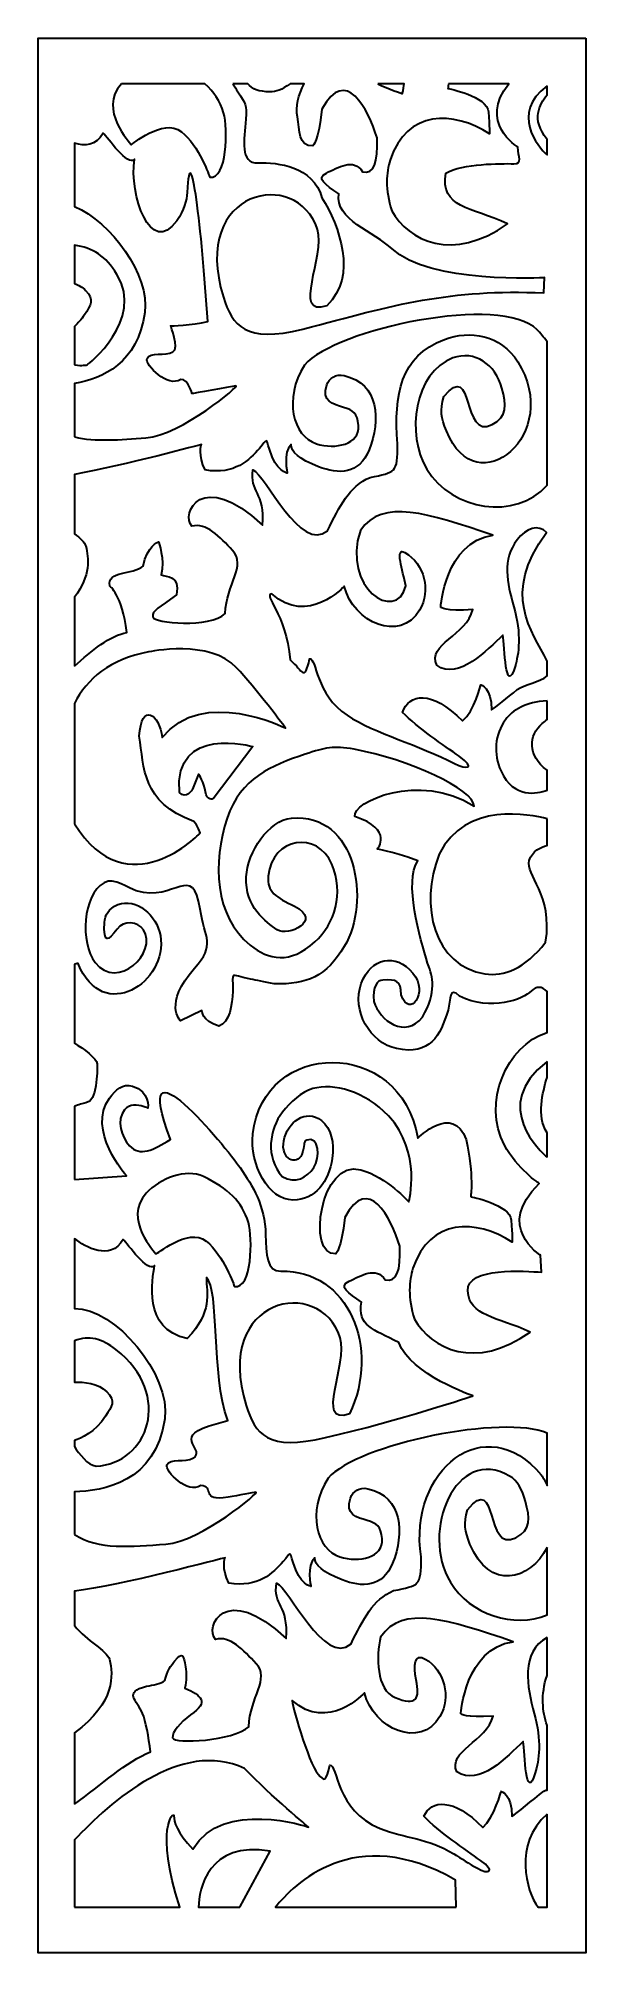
# Model space of a CAD drawing. Header units: centimetres. Extents: x -21.6 to -16.5, y -9 to 9.
import ezdxf

# ---------------------------------------------------------------- set-up
doc = ezdxf.new("R2010")
doc.units = ezdxf.units.CM
doc.header["$MEASUREMENT"] = 0
doc.layers.add('layer 1', color=7, linetype='Continuous')

msp = doc.modelspace()

# ---------------------------------------------------------------- linework, layer by layer
at = {"layer": 'layer 1', "color": 250, "lineweight": 30}
for points, knots in [([(-16.46899, 9.00069), (-16.46899, 9.00069), (-21.61208, 9.00069), (-21.61208, 9.00069), (-21.61208, 9.00069), (-21.61208, 9.00069), (-21.61208, -9.00021), (-21.61208, -9.00021), (-21.61208, -9.00021), (-21.61208, -9.00021), (-16.46899, -9.00021), (-16.46899, -9.00021), (-16.46899, -9.00021), (-16.46899, -9.00021), (-16.46899, 9.00069), (-16.46899, 9.00069)], [0, 0, 0, 0, 0.2, 0.2, 0.2, 0.2, 0.4, 0.4, 0.4, 0.4, 0.6, 0.6, 0.6, 0.6, 1, 1, 1, 1]), ([(-19.78586, 8.5733), (-19.78586, 8.5733), (-19.64322, 8.5733), (-19.64322, 8.5733), (-19.64322, 8.5733), (-19.60234, 8.52231), (-19.54323, 8.4974), (-19.43305, 8.49721), (-19.43305, 8.49721), (-19.38142, 8.49712), (-19.32284, 8.51414), (-19.24656, 8.5733), (-19.24656, 8.5733), (-19.24656, 8.5733), (-19.11363, 8.5733), (-19.11363, 8.5733), (-19.11363, 8.5733), (-19.1685, 8.4722), (-19.19668, 8.35404), (-19.17777, 8.26238), (-19.17777, 8.26238), (-19.15143, 8.13459), (-19.17491, 7.97979), (-19.03127, 7.99087), (-19.03127, 7.99087), (-19.03127, 7.99087), (-18.97841, 8.0276), (-18.94671, 8.33361), (-18.94671, 8.33361), (-18.72475, 8.74979), (-18.51336, 8.33361), (-18.42879, 8.06432), (-18.42879, 8.06432), (-18.41823, 7.83175), (-18.46051, 7.72159), (-18.5662, 7.74607), (-18.5662, 7.74607), (-18.65076, 7.88071), (-18.79873, 7.78278), (-18.90442, 7.73382), (-18.90442, 7.73382), (-19.01012, 7.68486), (-18.91499, 7.62367), (-18.78816, 7.53798), (-18.78816, 7.53798), (-18.83435, 7.29724), (-18.44909, 7.17778), (-18.28836, 7.02086), (-18.28836, 7.02086), (-17.94799, 6.68847), (-16.85446, 6.75023), (-16.85446, 6.75023), (-16.85446, 6.75023), (-16.85446, 6.75023), (-16.86136, 6.6062), (-16.86136, 6.6062), (-16.86136, 6.6062), (-17.74407, 6.64466), (-18.26581, 6.49753), (-19.12638, 6.26497), (-19.12638, 6.26497), (-19.66856, 6.13377), (-19.78945, 6.29674), (-19.87325, 6.56714), (-19.87325, 6.56714), (-20.18879, 7.58513), (-19.17795, 7.7916), (-18.98863, 7.20186), (-18.98863, 7.20186), (-18.9112, 6.96067), (-19.23342, 6.36898), (-18.90178, 6.48645), (-18.90178, 6.48645), (-18.60679, 6.7659), (-18.78528, 7.23733), (-18.94671, 7.50125), (-18.94671, 7.50125), (-19.03026, 7.80039), (-19.365, 7.8339), (-19.54668, 7.82914), (-19.54668, 7.82914), (-19.71998, 7.8246), (-19.68044, 8.04386), (-19.66173, 8.24066), (-19.66173, 8.24066), (-19.64885, 8.37623), (-19.66745, 8.38724), (-19.73638, 8.49659), (-19.73638, 8.49659), (-19.75223, 8.52174), (-19.76881, 8.54734), (-19.78586, 8.5733)], [0, 0, 0, 0, 0.04166667, 0.04166667, 0.04166667, 0.04166667, 0.08333333, 0.08333333, 0.08333333, 0.08333333, 0.125, 0.125, 0.125, 0.125, 0.16666667, 0.16666667, 0.16666667, 0.16666667, 0.20833333, 0.20833333, 0.20833333, 0.20833333, 0.25, 0.25, 0.25, 0.25, 0.29166667, 0.29166667, 0.29166667, 0.29166667, 0.33333333, 0.33333333, 0.33333333, 0.33333333, 0.375, 0.375, 0.375, 0.375, 0.41666667, 0.41666667, 0.41666667, 0.41666667, 0.45833333, 0.45833333, 0.45833333, 0.45833333, 0.5, 0.5, 0.5, 0.5, 0.54166667, 0.54166667, 0.54166667, 0.54166667, 0.58333333, 0.58333333, 0.58333333, 0.58333333, 0.625, 0.625, 0.625, 0.625, 0.66666667, 0.66666667, 0.66666667, 0.66666667, 0.70833333, 0.70833333, 0.70833333, 0.70833333, 0.75, 0.75, 0.75, 0.75, 0.79166667, 0.79166667, 0.79166667, 0.79166667, 0.83333333, 0.83333333, 0.83333333, 0.83333333, 0.875, 0.875, 0.875, 0.875, 0.91666667, 0.91666667, 0.91666667, 0.91666667, 1, 1, 1, 1]), ([(-20.82952, 8.5733), (-20.82952, 8.5733), (-20.04609, 8.5733), (-20.04609, 8.5733), (-20.04609, 8.5733), (-19.9614, 8.49797), (-19.9049, 8.41), (-19.87141, 8.29827), (-19.87141, 8.29827), (-19.82829, 8.15439), (-19.83693, 7.66456), (-20.00159, 7.69636), (-20.00159, 7.69636), (-20.00159, 7.69636), (-20.10419, 7.9934), (-20.26753, 8.12214), (-20.26753, 8.12214), (-20.44061, 8.25852), (-20.74145, 7.98835), (-20.74145, 8.00237), (-20.74145, 8.00237), (-20.74145, 8.01153), (-21.05654, 8.33055), (-20.83063, 8.57212), (-20.83063, 8.57212), (-20.83063, 8.57212), (-20.82952, 8.5733), (-20.82952, 8.5733)], [0, 0, 0, 0, 0.125, 0.125, 0.125, 0.125, 0.25, 0.25, 0.25, 0.25, 0.375, 0.375, 0.375, 0.375, 0.5, 0.5, 0.5, 0.5, 0.625, 0.625, 0.625, 0.625, 0.75, 0.75, 0.75, 0.75, 1, 1, 1, 1]), ([(-18.42279, 8.5733), (-18.42279, 8.5733), (-18.17366, 8.5733), (-18.17366, 8.5733), (-18.17366, 8.5733), (-18.18096, 8.51548), (-18.19045, 8.4805), (-18.19045, 8.4805), (-18.19045, 8.4805), (-18.19045, 8.4805), (-18.32225, 8.52106), (-18.42279, 8.5733)], [0, 0, 0, 0, 0.25, 0.25, 0.25, 0.25, 0.5, 0.5, 0.5, 0.5, 1, 1, 1, 1]), ([(-17.7586, 8.5733), (-17.7586, 8.5733), (-17.19124, 8.5733), (-17.19124, 8.5733), (-17.19124, 8.5733), (-17.48517, 8.21341), (-17.10762, 7.97864), (-17.10762, 7.97864), (-17.10762, 7.97864), (-17.1012, 7.88192), (-17.05967, 7.81914), (-17.14325, 7.82104), (-17.14325, 7.82104), (-17.26933, 7.82395), (-17.62089, 7.82333), (-17.78406, 7.73382), (-17.78406, 7.73382), (-17.8369, 7.40334), (-17.55153, 7.41557), (-17.20275, 7.25645), (-17.20275, 7.25645), (-17.72065, 6.88923), (-18.13285, 7.09733), (-18.2914, 7.37885), (-18.2914, 7.37885), (-18.35481, 7.58082), (-18.34391, 7.73803), (-18.30552, 7.85566), (-18.30552, 7.85566), (-18.15122, 8.32838), (-17.71051, 8.32304), (-17.37186, 8.10104), (-17.37186, 8.10104), (-17.37186, 8.10104), (-17.37186, 8.16224), (-17.38242, 8.30912), (-17.38242, 8.30912), (-17.39299, 8.45601), (-17.76292, 8.52946), (-17.76292, 8.52946), (-17.76292, 8.52946), (-17.76292, 8.52946), (-17.76054, 8.54441), (-17.7586, 8.5733)], [0, 0, 0, 0, 0.08333333, 0.08333333, 0.08333333, 0.08333333, 0.16666667, 0.16666667, 0.16666667, 0.16666667, 0.25, 0.25, 0.25, 0.25, 0.33333333, 0.33333333, 0.33333333, 0.33333333, 0.41666667, 0.41666667, 0.41666667, 0.41666667, 0.5, 0.5, 0.5, 0.5, 0.58333333, 0.58333333, 0.58333333, 0.58333333, 0.66666667, 0.66666667, 0.66666667, 0.66666667, 0.75, 0.75, 0.75, 0.75, 0.83333333, 0.83333333, 0.83333333, 0.83333333, 1, 1, 1, 1]), ([(-16.83237, 8.55296), (-16.83237, 8.55296), (-16.83237, 8.46909), (-16.83237, 8.46909), (-16.83237, 8.46909), (-16.90113, 8.37106), (-16.98521, 8.24945), (-16.83237, 8.04916), (-16.83237, 8.04916), (-16.83237, 8.04916), (-16.83237, 7.90364), (-16.83237, 7.90364), (-16.83237, 7.90364), (-16.91585, 7.98371), (-17.18149, 8.29478), (-16.83237, 8.55296)], [0, 0, 0, 0, 0.2, 0.2, 0.2, 0.2, 0.4, 0.4, 0.4, 0.4, 0.6, 0.6, 0.6, 0.6, 1, 1, 1, 1]), ([(-21.2723, 5.2534), (-21.2723, 5.2534), (-21.2723, 5.75348), (-21.2723, 5.75348), (-21.2723, 5.75348), (-21.00796, 5.79775), (-20.67708, 5.94917), (-20.61122, 6.42112), (-20.61122, 6.42112), (-20.56197, 6.77412), (-20.92965, 7.27423), (-21.2723, 7.41866), (-21.2723, 7.41866), (-21.2723, 7.41866), (-21.2723, 8.0145), (-21.2723, 8.0145), (-21.2723, 8.0145), (-21.17606, 7.9843), (-21.07172, 7.99072), (-21.00305, 8.10736), (-21.00305, 8.10736), (-20.96078, 8.07062), (-20.77052, 7.7891), (-20.7071, 7.86254), (-20.7071, 7.86254), (-20.76323, 7.53742), (-20.55601, 6.9341), (-20.31138, 7.28539), (-20.31138, 7.28539), (-20.24002, 7.38786), (-20.21854, 7.47385), (-20.21431, 7.55188), (-20.21431, 7.55188), (-20.18257, 8.13761), (-20.07575, 7.18768), (-20.02009, 6.33856), (-20.02009, 6.33856), (-20.16806, 6.30183), (-20.36888, 6.29577), (-20.36888, 6.29577), (-20.36888, 6.29577), (-20.36888, 6.29577), (-20.28433, 6.08768), (-20.34774, 6.05095), (-20.34774, 6.05095), (-20.41116, 6.01423), (-20.56969, 6.05095), (-20.59083, 5.98976), (-20.59083, 5.98976), (-20.61198, 5.92854), (-20.39002, 5.70821), (-20.27375, 5.7939), (-20.27375, 5.7939), (-20.19976, 5.7939), (-20.16806, 5.65926), (-20.16806, 5.65926), (-20.16806, 5.65926), (-20.16806, 5.65926), (-19.8087, 5.72046), (-19.75585, 5.73269), (-19.75585, 5.73269), (-19.703, 5.74494), (-20.27375, 5.26757), (-20.60141, 5.24308), (-20.60141, 5.24308), (-20.84309, 5.22796), (-21.0767, 5.20345), (-21.2723, 5.2534)], [0, 0, 0, 0, 0.05555556, 0.05555556, 0.05555556, 0.05555556, 0.11111111, 0.11111111, 0.11111111, 0.11111111, 0.16666667, 0.16666667, 0.16666667, 0.16666667, 0.22222222, 0.22222222, 0.22222222, 0.22222222, 0.27777778, 0.27777778, 0.27777778, 0.27777778, 0.33333333, 0.33333333, 0.33333333, 0.33333333, 0.38888889, 0.38888889, 0.38888889, 0.38888889, 0.44444444, 0.44444444, 0.44444444, 0.44444444, 0.5, 0.5, 0.5, 0.5, 0.55555556, 0.55555556, 0.55555556, 0.55555556, 0.61111111, 0.61111111, 0.61111111, 0.61111111, 0.66666667, 0.66666667, 0.66666667, 0.66666667, 0.72222222, 0.72222222, 0.72222222, 0.72222222, 0.77777778, 0.77777778, 0.77777778, 0.77777778, 0.83333333, 0.83333333, 0.83333333, 0.83333333, 0.88888889, 0.88888889, 0.88888889, 0.88888889, 1, 1, 1, 1]), ([(-21.2723, 5.93065), (-21.2723, 5.93065), (-21.2723, 6.29068), (-21.2723, 6.29068), (-21.2723, 6.29068), (-21.24015, 6.32039), (-21.20809, 6.35669), (-21.17873, 6.40091), (-21.17873, 6.40091), (-21.11905, 6.4908), (-21.08195, 6.5427), (-21.16815, 6.63022), (-21.16815, 6.63022), (-21.19722, 6.65972), (-21.23358, 6.67998), (-21.2723, 6.69374), (-21.2723, 6.69374), (-21.2723, 6.69374), (-21.2723, 7.0565), (-21.2723, 7.0565), (-21.2723, 7.0565), (-21.09956, 7.02803), (-20.97948, 6.95636), (-20.87278, 6.78062), (-20.87278, 6.78062), (-20.61037, 6.34845), (-21.15212, 5.93017), (-21.15212, 5.93017), (-21.15212, 5.93017), (-21.15212, 5.93017), (-21.20497, 5.91793), (-21.26838, 5.93017), (-21.26838, 5.93017), (-21.26969, 5.93031), (-21.27099, 5.93046), (-21.2723, 5.93065)], [0, 0, 0, 0, 0.1, 0.1, 0.1, 0.1, 0.2, 0.2, 0.2, 0.2, 0.3, 0.3, 0.3, 0.3, 0.4, 0.4, 0.4, 0.4, 0.5, 0.5, 0.5, 0.5, 0.6, 0.6, 0.6, 0.6, 0.7, 0.7, 0.7, 0.7, 0.8, 0.8, 0.8, 0.8, 1, 1, 1, 1]), ([(-21.2723, 3.09584), (-21.2723, 3.09584), (-21.2723, 3.74617), (-21.2723, 3.74617), (-21.2723, 3.74617), (-21.11848, 3.94602), (-21.13934, 4.11433), (-21.16482, 4.22499), (-21.16482, 4.22499), (-21.17745, 4.26304), (-21.21932, 4.30025), (-21.2723, 4.34247), (-21.2723, 4.34247), (-21.2723, 4.34247), (-21.2723, 4.90018), (-21.2723, 4.90018), (-21.2723, 4.90018), (-20.80134, 4.98721), (-20.07954, 5.18062), (-20.07954, 5.18062), (-20.07954, 5.18062), (-20.07954, 5.18062), (-20.11543, 5.07674), (-20.04367, 4.94171), (-20.04367, 4.94171), (-19.76618, 4.89351), (-19.6282, 5.03793), (-19.53428, 5.14428), (-19.53428, 5.14428), (-19.45719, 5.23161), (-19.47378, 5.24982), (-19.44039, 5.13609), (-19.44039, 5.13609), (-19.37903, 4.92701), (-19.27231, 4.91055), (-19.27231, 4.91055), (-19.27231, 4.91055), (-19.27231, 4.91055), (-19.31716, 5.10791), (-19.23643, 5.18062), (-19.23643, 5.18062), (-19.23643, 5.11292), (-19.16499, 5.04519), (-18.97842, 4.97188), (-18.97842, 4.97188), (-18.79388, 4.89936), (-18.59737, 4.89791), (-18.50458, 5.13004), (-18.50458, 5.13004), (-18.3934, 5.40816), (-18.41085, 5.75816), (-18.73827, 5.82922), (-18.73827, 5.82922), (-18.81735, 5.84638), (-18.88021, 5.80433), (-18.90109, 5.74168), (-18.90109, 5.74168), (-18.95319, 5.58547), (-18.84112, 5.55888), (-18.74413, 5.53064), (-18.74413, 5.53064), (-18.65631, 5.50507), (-18.61376, 5.47653), (-18.60397, 5.35993), (-18.60397, 5.35993), (-18.58888, 5.18042), (-18.82076, 5.13162), (-18.9998, 5.1887), (-18.9998, 5.1887), (-19.21863, 5.2585), (-19.31265, 5.61049), (-19.11086, 5.9285), (-19.11086, 5.9285), (-18.81733, 6.26844), (-17.2569, 6.60122), (-16.92615, 6.26056), (-16.92615, 6.26056), (-16.89571, 6.22922), (-16.86367, 6.19174), (-16.83237, 6.14789), (-16.83237, 6.14789), (-16.83237, 6.14789), (-16.83237, 4.79851), (-16.83237, 4.79851), (-16.83237, 4.79851), (-17.12474, 4.46307), (-17.72576, 4.5606), (-17.96156, 4.94909), (-17.96156, 4.94909), (-18.16095, 5.27761), (-18.07757, 5.86178), (-17.71622, 5.99491), (-17.71622, 5.99491), (-17.51543, 6.06887), (-17.31589, 5.93723), (-17.25616, 5.71034), (-17.25616, 5.71034), (-17.21519, 5.55465), (-17.20132, 5.44174), (-17.34819, 5.36795), (-17.34819, 5.36795), (-17.64131, 5.22067), (-17.51054, 5.99036), (-17.80031, 5.63179), (-17.80031, 5.63179), (-17.83997, 5.49593), (-17.82961, 5.43675), (-17.77805, 5.30882), (-17.77805, 5.30882), (-17.49154, 4.59776), (-16.68136, 5.28688), (-17.10745, 5.95882), (-17.10745, 5.95882), (-17.27021, 6.21552), (-17.55573, 6.26013), (-17.79638, 6.16849), (-17.79638, 6.16849), (-18.21311, 6.00982), (-18.27179, 5.65407), (-18.23768, 5.18815), (-18.23768, 5.18815), (-18.23233, 4.90466), (-18.2594, 4.92323), (-18.49486, 4.87085), (-18.49486, 4.87085), (-18.69147, 4.78897), (-18.77966, 4.60102), (-18.89561, 4.37041), (-18.89561, 4.37041), (-19.14673, 4.15227), (-19.4786, 4.90016), (-19.5952, 4.94171), (-19.5952, 4.94171), (-19.63108, 4.73396), (-19.4786, 4.73396), (-19.50551, 4.42234), (-19.50551, 4.42234), (-20.07954, 4.96248), (-20.27686, 4.52622), (-20.16923, 4.41196), (-20.16923, 4.41196), (-20.03743, 4.45212), (-19.90563, 4.31209), (-19.78628, 4.18409), (-19.78628, 4.18409), (-19.65216, 4.04032), (-19.84803, 3.86966), (-19.85531, 3.59137), (-19.85531, 3.59137), (-19.99882, 3.45633), (-20.528, 3.49788), (-20.53697, 3.56021), (-20.53697, 3.56021), (-20.54594, 3.62252), (-20.47418, 3.6433), (-20.31274, 3.76795), (-20.31274, 3.76795), (-20.27686, 3.95492), (-20.41141, 3.93415), (-20.45624, 3.95492), (-20.45624, 3.95492), (-20.42037, 4.10034), (-20.48315, 4.26654), (-20.48315, 4.26654), (-20.48315, 4.26654), (-20.48315, 4.26654), (-20.59079, 4.22499), (-20.62667, 4.03801), (-20.62667, 4.03801), (-20.72532, 3.95492), (-20.96749, 3.99647), (-20.94059, 3.85104), (-20.94059, 3.85104), (-20.94059, 3.85104), (-20.82398, 3.76795), (-20.77914, 3.41478), (-20.77914, 3.41478), (-20.93066, 3.38632), (-21.1158, 3.24308), (-21.2723, 3.09584)], [0, 0, 0, 0, 0.02173913, 0.02173913, 0.02173913, 0.02173913, 0.04347826, 0.04347826, 0.04347826, 0.04347826, 0.06521739, 0.06521739, 0.06521739, 0.06521739, 0.08695652, 0.08695652, 0.08695652, 0.08695652, 0.10869565, 0.10869565, 0.10869565, 0.10869565, 0.13043478, 0.13043478, 0.13043478, 0.13043478, 0.15217391, 0.15217391, 0.15217391, 0.15217391, 0.17391304, 0.17391304, 0.17391304, 0.17391304, 0.19565217, 0.19565217, 0.19565217, 0.19565217, 0.2173913, 0.2173913, 0.2173913, 0.2173913, 0.23913043, 0.23913043, 0.23913043, 0.23913043, 0.26086957, 0.26086957, 0.26086957, 0.26086957, 0.2826087, 0.2826087, 0.2826087, 0.2826087, 0.30434783, 0.30434783, 0.30434783, 0.30434783, 0.32608696, 0.32608696, 0.32608696, 0.32608696, 0.34782609, 0.34782609, 0.34782609, 0.34782609, 0.36956522, 0.36956522, 0.36956522, 0.36956522, 0.39130435, 0.39130435, 0.39130435, 0.39130435, 0.41304348, 0.41304348, 0.41304348, 0.41304348, 0.43478261, 0.43478261, 0.43478261, 0.43478261, 0.45652174, 0.45652174, 0.45652174, 0.45652174, 0.47826087, 0.47826087, 0.47826087, 0.47826087, 0.5, 0.5, 0.5, 0.5, 0.52173913, 0.52173913, 0.52173913, 0.52173913, 0.54347826, 0.54347826, 0.54347826, 0.54347826, 0.56521739, 0.56521739, 0.56521739, 0.56521739, 0.58695652, 0.58695652, 0.58695652, 0.58695652, 0.60869565, 0.60869565, 0.60869565, 0.60869565, 0.63043478, 0.63043478, 0.63043478, 0.63043478, 0.65217391, 0.65217391, 0.65217391, 0.65217391, 0.67391304, 0.67391304, 0.67391304, 0.67391304, 0.69565217, 0.69565217, 0.69565217, 0.69565217, 0.7173913, 0.7173913, 0.7173913, 0.7173913, 0.73913043, 0.73913043, 0.73913043, 0.73913043, 0.76086957, 0.76086957, 0.76086957, 0.76086957, 0.7826087, 0.7826087, 0.7826087, 0.7826087, 0.80434783, 0.80434783, 0.80434783, 0.80434783, 0.82608696, 0.82608696, 0.82608696, 0.82608696, 0.84782609, 0.84782609, 0.84782609, 0.84782609, 0.86956522, 0.86956522, 0.86956522, 0.86956522, 0.89130435, 0.89130435, 0.89130435, 0.89130435, 0.91304348, 0.91304348, 0.91304348, 0.91304348, 0.93478261, 0.93478261, 0.93478261, 0.93478261, 0.95652174, 0.95652174, 0.95652174, 0.95652174, 1, 1, 1, 1]), ([(-16.83237, 3.14544), (-16.83237, 3.14544), (-16.83237, 3.00623), (-16.83237, 3.00623), (-16.83237, 3.00623), (-16.89164, 2.94525), (-17.0482, 2.92722), (-17.11126, 2.87665), (-17.11126, 2.87665), (-17.20808, 2.79898), (-17.31412, 2.70971), (-17.35328, 2.68703), (-17.35328, 2.68703), (-17.35328, 2.89788), (-17.45444, 2.92132), (-17.45444, 2.92132), (-17.45444, 2.92132), (-17.45444, 2.92132), (-17.51512, 2.67532), (-17.62639, 2.58161), (-17.62639, 2.58161), (-17.91763, 2.88141), (-18.13119, 2.83652), (-18.18952, 2.6627), (-18.18952, 2.6627), (-18.0496, 2.5191), (-17.79802, 2.3502), (-17.65807, 2.24944), (-17.65807, 2.24944), (-17.49652, 2.13314), (-17.58807, 2.12158), (-17.70112, 2.18116), (-17.70112, 2.18116), (-18.03838, 2.35891), (-18.44078, 2.45862), (-18.71062, 2.63507), (-18.71062, 2.63507), (-19.00493, 2.82751), (-18.99732, 3.17572), (-19.06273, 3.16732), (-19.06273, 3.16732), (-19.1133, 2.94474), (-19.12342, 3.05017), (-19.24481, 3.1556), (-19.24481, 3.1556), (-19.28527, 3.60074), (-19.50779, 3.76475), (-19.41676, 3.77645), (-19.41676, 3.77645), (-19.08296, 3.47189), (-18.73697, 3.84771), (-18.73697, 3.84771), (-18.73697, 3.84771), (-18.65288, 3.50681), (-18.21227, 3.31428), (-18.02895, 3.62411), (-18.02895, 3.62411), (-17.92031, 3.80773), (-17.98509, 4.06012), (-18.16709, 4.16539), (-18.16709, 4.16539), (-18.26566, 4.2224), (-18.18741, 3.992), (-18.15795, 3.85227), (-18.15795, 3.85227), (-18.25148, 3.4953), (-18.76434, 3.83615), (-18.58604, 4.37209), (-18.58604, 4.37209), (-18.3785, 4.678), (-17.95738, 4.53651), (-17.34082, 4.32841), (-17.34082, 4.32841), (-17.79363, 4.26287), (-17.83135, 3.65106), (-17.83135, 3.65106), (-17.83135, 3.65106), (-17.83135, 3.65106), (-17.79363, 3.60736), (-17.52949, 3.62921), (-17.52949, 3.62921), (-17.58608, 3.38886), (-17.96343, 3.30146), (-17.86909, 3.10481), (-17.86909, 3.10481), (-17.66158, 2.96053), (-17.39734, 3.24909), (-17.24648, 3.38886), (-17.24648, 3.38886), (-17.23272, 3.28797), (-17.22274, 2.80393), (-17.13272, 3.09388), (-17.13272, 3.09388), (-17.09732, 3.20785), (-17.07099, 3.39941), (-17.14335, 3.65443), (-17.14335, 3.65443), (-17.20923, 3.88661), (-17.25665, 4.09699), (-17.11276, 4.28533), (-17.11276, 4.28533), (-17.02927, 4.39461), (-16.9097, 4.43415), (-16.83571, 4.3544), (-16.83571, 4.3544), (-17.26921, 3.77132), (-16.97024, 3.4304), (-16.83237, 3.14544)], [0, 0, 0, 0, 0.03571429, 0.03571429, 0.03571429, 0.03571429, 0.07142857, 0.07142857, 0.07142857, 0.07142857, 0.10714286, 0.10714286, 0.10714286, 0.10714286, 0.14285714, 0.14285714, 0.14285714, 0.14285714, 0.17857143, 0.17857143, 0.17857143, 0.17857143, 0.21428571, 0.21428571, 0.21428571, 0.21428571, 0.25, 0.25, 0.25, 0.25, 0.28571429, 0.28571429, 0.28571429, 0.28571429, 0.32142857, 0.32142857, 0.32142857, 0.32142857, 0.35714286, 0.35714286, 0.35714286, 0.35714286, 0.39285714, 0.39285714, 0.39285714, 0.39285714, 0.42857143, 0.42857143, 0.42857143, 0.42857143, 0.46428571, 0.46428571, 0.46428571, 0.46428571, 0.5, 0.5, 0.5, 0.5, 0.53571429, 0.53571429, 0.53571429, 0.53571429, 0.57142857, 0.57142857, 0.57142857, 0.57142857, 0.60714286, 0.60714286, 0.60714286, 0.60714286, 0.64285714, 0.64285714, 0.64285714, 0.64285714, 0.67857143, 0.67857143, 0.67857143, 0.67857143, 0.71428571, 0.71428571, 0.71428571, 0.71428571, 0.75, 0.75, 0.75, 0.75, 0.78571429, 0.78571429, 0.78571429, 0.78571429, 0.82142857, 0.82142857, 0.82142857, 0.82142857, 0.85714286, 0.85714286, 0.85714286, 0.85714286, 0.89285714, 0.89285714, 0.89285714, 0.89285714, 0.92857143, 0.92857143, 0.92857143, 0.92857143, 1, 1, 1, 1]), ([(-21.2723, 1.61557), (-21.2723, 1.61557), (-21.2723, 2.74729), (-21.2723, 2.74729), (-21.2723, 2.74729), (-21.15484, 2.97496), (-20.94114, 3.16433), (-20.57568, 3.23116), (-20.57568, 3.23116), (-20.57568, 3.23116), (-19.99071, 3.35375), (-19.75114, 3.08276), (-19.75114, 3.08276), (-19.57287, 2.89566), (-19.28874, 2.51499), (-19.28874, 2.51499), (-19.28874, 2.51499), (-19.28874, 2.51499), (-20.0687, 2.90857), (-20.44755, 2.42466), (-20.44755, 2.42466), (-20.47541, 2.65049), (-20.64254, 2.76017), (-20.66482, 2.43757), (-20.66482, 2.43757), (-20.61468, 2.14077), (-20.64254, 1.81817), (-20.15228, 1.63752), (-20.15228, 1.63752), (-20.11328, 1.59881), (-20.09099, 1.52783), (-20.09099, 1.52783), (-20.09099, 1.52783), (-20.09099, 1.52783), (-20.77383, 0.80992), (-21.2723, 1.61557)], [0, 0, 0, 0, 0.1, 0.1, 0.1, 0.1, 0.2, 0.2, 0.2, 0.2, 0.3, 0.3, 0.3, 0.3, 0.4, 0.4, 0.4, 0.4, 0.5, 0.5, 0.5, 0.5, 0.6, 0.6, 0.6, 0.6, 0.7, 0.7, 0.7, 0.7, 0.8, 0.8, 0.8, 0.8, 1, 1, 1, 1]), ([(-16.83237, 2.77184), (-16.83237, 2.77184), (-16.83237, 2.59402), (-16.83237, 2.59402), (-16.83237, 2.59402), (-16.8451, 2.5828), (-16.85945, 2.57152), (-16.87732, 2.55683), (-16.87732, 2.55683), (-17.00684, 2.45024), (-17.01734, 2.25313), (-16.83237, 2.1179), (-16.83237, 2.1179), (-16.83237, 2.1179), (-16.83237, 1.92959), (-16.83237, 1.92959), (-16.83237, 1.92959), (-16.9255, 1.89975), (-17.14367, 1.84648), (-17.26446, 2.11082), (-17.26446, 2.11082), (-17.33937, 2.27475), (-17.32436, 2.45439), (-17.22239, 2.59369), (-17.22239, 2.59369), (-17.15406, 2.68702), (-17.0373, 2.75631), (-16.83237, 2.77184)], [0, 0, 0, 0, 0.125, 0.125, 0.125, 0.125, 0.25, 0.25, 0.25, 0.25, 0.375, 0.375, 0.375, 0.375, 0.5, 0.5, 0.5, 0.5, 0.625, 0.625, 0.625, 0.625, 0.75, 0.75, 0.75, 0.75, 1, 1, 1, 1]), ([(-19.96842, 1.85042), (-19.96842, 1.85042), (-19.59516, 2.34078), (-19.59516, 2.34078), (-19.59516, 2.34078), (-19.59516, 2.34078), (-20.34169, 2.55371), (-20.28599, 1.9085), (-20.28599, 1.9085), (-20.2247, 1.83752), (-20.16342, 1.94076), (-20.16342, 1.94076), (-20.16342, 1.94076), (-20.16342, 1.94076), (-20.10769, 2.08271), (-20.10769, 2.08271), (-20.10769, 2.08271), (-20.10769, 2.08271), (-20.05199, 2.00529), (-20.04084, 1.91496), (-20.04084, 1.91496), (-20.02971, 1.82462), (-19.96842, 1.85042), (-19.96842, 1.85042)], [0, 0, 0, 0, 0.14285714, 0.14285714, 0.14285714, 0.14285714, 0.28571429, 0.28571429, 0.28571429, 0.28571429, 0.42857143, 0.42857143, 0.42857143, 0.42857143, 0.57142857, 0.57142857, 0.57142857, 0.57142857, 0.71428571, 0.71428571, 0.71428571, 0.71428571, 1, 1, 1, 1]), ([(-21.2723, -1.73119), (-21.2723, -1.73119), (-21.2723, -1.04371), (-21.2723, -1.04371), (-21.2723, -1.04371), (-21.23538, -1.02709), (-21.19713, -1.01363), (-21.16408, -1.0098), (-21.16408, -1.0098), (-21.05838, -0.99755), (-21.05838, -0.71602), (-21.05838, -0.64259), (-21.05838, -0.64259), (-21.05838, -0.59149), (-21.19136, -0.49899), (-21.2723, -0.44738), (-21.2723, -0.44738), (-21.2723, -0.44738), (-21.2723, 0.29066), (-21.2723, 0.29066), (-21.2723, 0.29066), (-21.26218, 0.29752), (-21.25083, 0.30086), (-21.23807, 0.29993), (-21.23807, 0.29993), (-21.0029, -0.2771), (-20.39152, 0.12651), (-20.46509, 0.563), (-20.46509, 0.563), (-20.49776, 0.75684), (-20.69507, 0.92331), (-20.86365, 0.85482), (-20.86365, 0.85482), (-20.95485, 0.81778), (-20.98744, 0.75244), (-20.99062, 0.68815), (-20.99062, 0.68815), (-21.00082, 0.48183), (-20.95574, 0.50936), (-20.87244, 0.6246), (-20.87244, 0.6246), (-20.81151, 0.70888), (-20.6747, 0.69555), (-20.6249, 0.61897), (-20.6249, 0.61897), (-20.48357, 0.40158), (-20.86987, 0.03934), (-21.07736, 0.31087), (-21.07736, 0.31087), (-21.22204, 0.50015), (-21.19477, 0.94298), (-20.99457, 1.06065), (-20.99457, 1.06065), (-20.90001, 1.11622), (-20.7625, 1.00582), (-20.69118, 0.98518), (-20.69118, 0.98518), (-20.32502, 0.86953), (-20.16234, 1.26374), (-20.09187, 0.81194), (-20.09187, 0.81194), (-20.04757, 0.52786), (-19.9418, 0.48493), (-20.14509, 0.25629), (-20.14509, 0.25629), (-20.44097, -0.07647), (-20.27625, -0.23864), (-20.27625, -0.23864), (-20.27625, -0.23864), (-20.27625, -0.23864), (-20.07542, -0.14072), (-20.07542, -0.14072), (-20.07542, -0.14072), (-20.07542, -0.14072), (-20.07542, -0.23864), (-19.91688, -0.28761), (-19.91688, -0.28761), (-19.81383, -0.25777), (-19.78928, -0.08702), (-19.78582, 0.04181), (-19.78582, 0.04181), (-19.78051, 0.24034), (-19.82638, 0.19578), (-19.61987, 0.15477), (-19.61987, 0.15477), (-19.56357, 0.14359), (-19.48996, 0.12917), (-19.39452, 0.11082), (-19.39452, 0.11082), (-19.08544, 0.1007), (-18.90663, 0.17952), (-18.73696, 0.46222), (-18.73696, 0.46222), (-18.48683, 0.87899), (-18.61899, 1.72266), (-19.23343, 1.66728), (-19.23343, 1.66728), (-19.4495, 1.64782), (-19.64587, 1.35092), (-19.65787, 1.11454), (-19.65787, 1.11454), (-19.67228, 0.83097), (-19.47461, 0.69469), (-19.36727, 0.6182), (-19.36727, 0.6182), (-19.26839, 0.54771), (-18.93384, 0.70469), (-19.20577, 0.83902), (-19.20577, 0.83902), (-19.37456, 0.9224), (-19.4673, 0.97527), (-19.45168, 1.12199), (-19.45168, 1.12199), (-19.41226, 1.49301), (-18.98949, 1.55116), (-18.85432, 1.23521), (-18.85432, 1.23521), (-18.737, 0.96095), (-18.82283, 0.67843), (-19.01523, 0.50342), (-19.01523, 0.50342), (-19.24713, 0.29247), (-19.44642, 0.33351), (-19.62094, 0.47394), (-19.62094, 0.47394), (-19.9565, 0.74403), (-19.97692, 1.25053), (-19.83699, 1.66885), (-19.83699, 1.66885), (-19.71085, 2.04593), (-19.42292, 2.16144), (-19.10465, 2.26834), (-19.10465, 2.26834), (-18.9157, 2.33181), (-18.84209, 2.35166), (-18.64313, 2.31556), (-18.64313, 2.31556), (-18.13429, 2.22317), (-17.51762, 1.93882), (-17.51762, 1.78104), (-17.51762, 1.78104), (-18.03551, 2.11152), (-18.66967, 1.81776), (-18.63798, 1.68311), (-18.63798, 1.68311), (-18.26804, 1.56071), (-18.42659, 1.37711), (-18.42659, 1.37711), (-18.42659, 1.37711), (-18.42659, 1.37711), (-18.32089, 1.36486), (-18.04609, 1.26693), (-18.04609, 1.26693), (-18.1782, 1.07568), (-18.02647, 0.53328), (-17.95378, 0.30513), (-17.95378, 0.30513), (-17.92565, 0.21689), (-17.90703, 0.18378), (-17.90946, 0.09182), (-17.90946, 0.09182), (-17.91152, 0.01572), (-17.93083, -0.09138), (-18.0038, -0.20193), (-18.0038, -0.20193), (-18.16235, -0.41001), (-18.40545, -0.23864), (-18.4583, -0.05504), (-18.4583, -0.05504), (-18.47365, 0.08724), (-18.42785, 0.14342), (-18.37485, 0.14596), (-18.37485, 0.14596), (-18.24655, 0.15213), (-18.20825, 0.14217), (-18.20215, 0.00735), (-18.20215, 0.00735), (-18.12645, -0.22426), (-17.94006, 0.02867), (-18.0925, 0.21147), (-18.0925, 0.21147), (-18.25524, 0.40669), (-18.4887, 0.35467), (-18.57788, 0.11256), (-18.57788, 0.11256), (-18.67232, -0.14385), (-18.49362, -0.44688), (-18.24589, -0.49915), (-18.24589, -0.49915), (-17.93035, -0.56574), (-17.83453, -0.37833), (-17.76267, -0.13907), (-17.76267, -0.13907), (-17.73249, -0.03844), (-17.75497, 0.09517), (-17.65533, -0.00648), (-17.65533, -0.00648), (-17.35625, -0.15051), (-17.05784, -0.03743), (-16.97857, 0.04289), (-16.97857, 0.04289), (-16.93641, 0.0856), (-16.87594, 0.09176), (-16.83237, 0.03719), (-16.83237, 0.03719), (-16.83237, 0.03719), (-16.83237, -0.34834), (-16.83237, -0.34834), (-16.83237, -0.34834), (-17.21283, -0.46625), (-17.4451, -1.01206), (-17.23271, -1.4059), (-17.23271, -1.4059), (-17.11208, -1.6296), (-16.90458, -1.76871), (-16.90458, -1.76871), (-16.90458, -1.76871), (-17.32736, -2.17264), (-16.89402, -2.44193), (-16.89402, -2.44193), (-16.89402, -2.44193), (-16.89402, -2.44193), (-16.88345, -2.60106), (-16.88345, -2.60106), (-16.88345, -2.60106), (-17.03506, -2.59343), (-17.58757, -2.5473), (-17.57639, -2.77738), (-17.57639, -2.77738), (-17.56469, -3.01653), (-17.3025, -3.02116), (-16.98913, -3.16412), (-16.98913, -3.16412), (-17.50704, -3.53134), (-17.91925, -3.32325), (-18.0778, -3.04172), (-18.0778, -3.04172), (-18.14121, -2.83975), (-18.13031, -2.68254), (-18.09192, -2.56491), (-18.09192, -2.56491), (-17.93762, -2.09219), (-17.49691, -2.09753), (-17.15826, -2.31953), (-17.15826, -2.31953), (-17.15826, -2.31953), (-17.15826, -2.25834), (-17.16882, -2.11144), (-17.16882, -2.11144), (-17.17939, -1.96456), (-17.54932, -1.89111), (-17.54932, -1.89111), (-17.54932, -1.89111), (-17.54932, -1.89111), (-17.51762, -1.69526), (-17.5916, -1.35253), (-17.5916, -1.35253), (-17.71843, -1.0098), (-18.04609, -1.3403), (-18.04609, -1.3403), (-18.04609, -1.3403), (-18.2118, -0.38067), (-19.49823, -0.41595), (-19.59617, -1.30167), (-19.59617, -1.30167), (-19.62793, -1.58873), (-19.44952, -1.92299), (-19.21945, -1.92336), (-19.21945, -1.92336), (-19.00844, -1.92371), (-18.88251, -1.74716), (-18.85146, -1.53289), (-18.85146, -1.53289), (-18.82937, -1.38043), (-18.86024, -1.24801), (-18.95159, -1.17543), (-18.95159, -1.17543), (-19.09686, -1.06001), (-19.27096, -1.1888), (-19.30544, -1.36618), (-19.30544, -1.36618), (-19.33969, -1.54209), (-19.1828, -1.60547), (-19.13656, -1.49325), (-19.13656, -1.49325), (-19.10233, -1.41018), (-19.12888, -1.37688), (-19.08912, -1.36104), (-19.08912, -1.36104), (-18.97161, -1.31423), (-18.96257, -1.52864), (-19.02353, -1.61841), (-19.02353, -1.61841), (-19.08587, -1.71012), (-19.1988, -1.77803), (-19.32018, -1.70307), (-19.32018, -1.70307), (-19.48027, -1.5172), (-19.44311, -1.25607), (-19.31738, -1.09677), (-19.31738, -1.09677), (-19.24382, -1.00358), (-19.13945, -0.90419), (-19.03236, -0.87555), (-19.03236, -0.87555), (-18.83358, -0.82234), (-18.54753, -0.89598), (-18.32089, -1.1322), (-18.32089, -1.1322), (-18.0038, -1.47493), (-18.13064, -1.94007), (-18.13064, -1.94007), (-18.13064, -1.94007), (-18.13064, -1.94007), (-18.34024, -1.70706), (-18.58024, -1.63878), (-18.58024, -1.63878), (-18.96324, -1.52984), (-19.09463, -2.45106), (-18.81766, -2.4297), (-18.81766, -2.4297), (-18.81766, -2.4297), (-18.76481, -2.39297), (-18.73309, -2.08696), (-18.73309, -2.08696), (-18.51114, -1.67078), (-18.29975, -2.08696), (-18.21519, -2.35625), (-18.21519, -2.35625), (-18.20463, -2.58882), (-18.24691, -2.69898), (-18.3526, -2.6745), (-18.3526, -2.6745), (-18.43715, -2.53986), (-18.58512, -2.63778), (-18.69082, -2.68675), (-18.69082, -2.68675), (-18.79652, -2.73571), (-18.7014, -2.7969), (-18.57456, -2.8826), (-18.57456, -2.8826), (-18.61684, -3.10293), (-18.46887, -3.13964), (-18.22577, -3.26205), (-18.22577, -3.26205), (-18.10951, -3.56806), (-17.52819, -3.76391), (-17.52819, -3.76391), (-17.52819, -3.76391), (-17.52819, -3.76391), (-18.21519, -3.99648), (-18.91278, -4.15561), (-18.91278, -4.15561), (-19.45496, -4.28681), (-19.57584, -4.12383), (-19.65965, -3.85344), (-19.65965, -3.85344), (-19.97519, -2.83545), (-18.96435, -2.62897), (-18.77503, -3.21871), (-18.77503, -3.21871), (-18.69759, -3.45989), (-19.01981, -4.0516), (-18.68818, -3.93412), (-18.68818, -3.93412), (-18.39289, -3.31689), (-18.69908, -2.57483), (-19.33308, -2.59143), (-19.33308, -2.59143), (-19.4696, -2.595), (-19.47033, -2.43251), (-19.4762, -2.24818), (-19.4762, -2.24818), (-19.48501, -1.97131), (-19.5937, -1.79663), (-19.71557, -1.61835), (-19.71557, -1.61835), (-19.8452, -1.4287), (-20.76652, -0.30647), (-20.37136, -1.35253), (-20.37136, -1.35253), (-20.52991, -1.45351), (-20.65998, -1.51765), (-20.75653, -1.41219), (-20.75653, -1.41219), (-20.83157, -1.3302), (-20.88252, -1.17324), (-20.80103, -1.07427), (-20.80103, -1.07427), (-20.7782, -1.04655), (-20.74833, -1.03462), (-20.71804, -1.03135), (-20.71804, -1.03135), (-20.65139, -1.02416), (-20.58276, -1.05876), (-20.58276, -1.05876), (-20.58276, -1.05876), (-20.58276, -1.05876), (-20.55717, -0.90067), (-20.72826, -0.8508), (-20.72826, -0.8508), (-20.82003, -0.8241), (-20.88339, -0.88485), (-20.94249, -0.96412), (-20.94249, -0.96412), (-21.1651, -1.26263), (-20.78358, -1.69526), (-20.78358, -1.69526), (-20.78358, -1.69526), (-20.78358, -1.69526), (-21.2723, -1.73119), (-21.2723, -1.73119)], [0, 0, 0, 0, 0.00961538, 0.00961538, 0.00961538, 0.00961538, 0.01923077, 0.01923077, 0.01923077, 0.01923077, 0.02884615, 0.02884615, 0.02884615, 0.02884615, 0.03846154, 0.03846154, 0.03846154, 0.03846154, 0.04807692, 0.04807692, 0.04807692, 0.04807692, 0.05769231, 0.05769231, 0.05769231, 0.05769231, 0.06730769, 0.06730769, 0.06730769, 0.06730769, 0.07692308, 0.07692308, 0.07692308, 0.07692308, 0.08653846, 0.08653846, 0.08653846, 0.08653846, 0.09615385, 0.09615385, 0.09615385, 0.09615385, 0.10576923, 0.10576923, 0.10576923, 0.10576923, 0.11538462, 0.11538462, 0.11538462, 0.11538462, 0.125, 0.125, 0.125, 0.125, 0.13461538, 0.13461538, 0.13461538, 0.13461538, 0.14423077, 0.14423077, 0.14423077, 0.14423077, 0.15384615, 0.15384615, 0.15384615, 0.15384615, 0.16346154, 0.16346154, 0.16346154, 0.16346154, 0.17307692, 0.17307692, 0.17307692, 0.17307692, 0.18269231, 0.18269231, 0.18269231, 0.18269231, 0.19230769, 0.19230769, 0.19230769, 0.19230769, 0.20192308, 0.20192308, 0.20192308, 0.20192308, 0.21153846, 0.21153846, 0.21153846, 0.21153846, 0.22115385, 0.22115385, 0.22115385, 0.22115385, 0.23076923, 0.23076923, 0.23076923, 0.23076923, 0.24038462, 0.24038462, 0.24038462, 0.24038462, 0.25, 0.25, 0.25, 0.25, 0.25961538, 0.25961538, 0.25961538, 0.25961538, 0.26923077, 0.26923077, 0.26923077, 0.26923077, 0.27884615, 0.27884615, 0.27884615, 0.27884615, 0.28846154, 0.28846154, 0.28846154, 0.28846154, 0.29807692, 0.29807692, 0.29807692, 0.29807692, 0.30769231, 0.30769231, 0.30769231, 0.30769231, 0.31730769, 0.31730769, 0.31730769, 0.31730769, 0.32692308, 0.32692308, 0.32692308, 0.32692308, 0.33653846, 0.33653846, 0.33653846, 0.33653846, 0.34615385, 0.34615385, 0.34615385, 0.34615385, 0.35576923, 0.35576923, 0.35576923, 0.35576923, 0.36538462, 0.36538462, 0.36538462, 0.36538462, 0.375, 0.375, 0.375, 0.375, 0.38461538, 0.38461538, 0.38461538, 0.38461538, 0.39423077, 0.39423077, 0.39423077, 0.39423077, 0.40384615, 0.40384615, 0.40384615, 0.40384615, 0.41346154, 0.41346154, 0.41346154, 0.41346154, 0.42307692, 0.42307692, 0.42307692, 0.42307692, 0.43269231, 0.43269231, 0.43269231, 0.43269231, 0.44230769, 0.44230769, 0.44230769, 0.44230769, 0.45192308, 0.45192308, 0.45192308, 0.45192308, 0.46153846, 0.46153846, 0.46153846, 0.46153846, 0.47115385, 0.47115385, 0.47115385, 0.47115385, 0.48076923, 0.48076923, 0.48076923, 0.48076923, 0.49038462, 0.49038462, 0.49038462, 0.49038462, 0.5, 0.5, 0.5, 0.5, 0.50961538, 0.50961538, 0.50961538, 0.50961538, 0.51923077, 0.51923077, 0.51923077, 0.51923077, 0.52884615, 0.52884615, 0.52884615, 0.52884615, 0.53846154, 0.53846154, 0.53846154, 0.53846154, 0.54807692, 0.54807692, 0.54807692, 0.54807692, 0.55769231, 0.55769231, 0.55769231, 0.55769231, 0.56730769, 0.56730769, 0.56730769, 0.56730769, 0.57692308, 0.57692308, 0.57692308, 0.57692308, 0.58653846, 0.58653846, 0.58653846, 0.58653846, 0.59615385, 0.59615385, 0.59615385, 0.59615385, 0.60576923, 0.60576923, 0.60576923, 0.60576923, 0.61538462, 0.61538462, 0.61538462, 0.61538462, 0.625, 0.625, 0.625, 0.625, 0.63461538, 0.63461538, 0.63461538, 0.63461538, 0.64423077, 0.64423077, 0.64423077, 0.64423077, 0.65384615, 0.65384615, 0.65384615, 0.65384615, 0.66346154, 0.66346154, 0.66346154, 0.66346154, 0.67307692, 0.67307692, 0.67307692, 0.67307692, 0.68269231, 0.68269231, 0.68269231, 0.68269231, 0.69230769, 0.69230769, 0.69230769, 0.69230769, 0.70192308, 0.70192308, 0.70192308, 0.70192308, 0.71153846, 0.71153846, 0.71153846, 0.71153846, 0.72115385, 0.72115385, 0.72115385, 0.72115385, 0.73076923, 0.73076923, 0.73076923, 0.73076923, 0.74038462, 0.74038462, 0.74038462, 0.74038462, 0.75, 0.75, 0.75, 0.75, 0.75961538, 0.75961538, 0.75961538, 0.75961538, 0.76923077, 0.76923077, 0.76923077, 0.76923077, 0.77884615, 0.77884615, 0.77884615, 0.77884615, 0.78846154, 0.78846154, 0.78846154, 0.78846154, 0.79807692, 0.79807692, 0.79807692, 0.79807692, 0.80769231, 0.80769231, 0.80769231, 0.80769231, 0.81730769, 0.81730769, 0.81730769, 0.81730769, 0.82692308, 0.82692308, 0.82692308, 0.82692308, 0.83653846, 0.83653846, 0.83653846, 0.83653846, 0.84615385, 0.84615385, 0.84615385, 0.84615385, 0.85576923, 0.85576923, 0.85576923, 0.85576923, 0.86538462, 0.86538462, 0.86538462, 0.86538462, 0.875, 0.875, 0.875, 0.875, 0.88461538, 0.88461538, 0.88461538, 0.88461538, 0.89423077, 0.89423077, 0.89423077, 0.89423077, 0.90384615, 0.90384615, 0.90384615, 0.90384615, 0.91346154, 0.91346154, 0.91346154, 0.91346154, 0.92307692, 0.92307692, 0.92307692, 0.92307692, 0.93269231, 0.93269231, 0.93269231, 0.93269231, 0.94230769, 0.94230769, 0.94230769, 0.94230769, 0.95192308, 0.95192308, 0.95192308, 0.95192308, 0.96153846, 0.96153846, 0.96153846, 0.96153846, 0.97115385, 0.97115385, 0.97115385, 0.97115385, 0.98076923, 0.98076923, 0.98076923, 0.98076923, 1, 1, 1, 1]), ([(-16.83237, 1.66113), (-16.83237, 1.66113), (-16.83237, 1.41027), (-16.83237, 1.41027), (-16.83237, 1.41027), (-16.89145, 1.39639), (-16.97065, 1.35967), (-16.99881, 1.26834), (-16.99881, 1.26834), (-17.03921, 1.13732), (-16.77257, 0.95018), (-16.8453, 0.501), (-16.8453, 0.501), (-17.03991, 0.25058), (-17.23832, 0.17786), (-17.41573, 0.20429), (-17.41573, 0.20429), (-17.88737, 0.27454), (-18.04034, 0.84333), (-17.84451, 1.32842), (-17.84451, 1.32842), (-17.60032, 1.83144), (-16.98621, 1.70053), (-16.83237, 1.66113)], [0, 0, 0, 0, 0.14285714, 0.14285714, 0.14285714, 0.14285714, 0.28571429, 0.28571429, 0.28571429, 0.28571429, 0.42857143, 0.42857143, 0.42857143, 0.42857143, 0.57142857, 0.57142857, 0.57142857, 0.57142857, 0.71428571, 0.71428571, 0.71428571, 0.71428571, 1, 1, 1, 1]), ([(-16.83237, -0.62129), (-16.83237, -0.62129), (-16.83237, -0.76933), (-16.83237, -0.76933), (-16.83237, -0.76933), (-16.87301, -0.91334), (-16.93304, -1.12826), (-16.83237, -1.29155), (-16.83237, -1.29155), (-16.83237, -1.29155), (-16.83237, -1.5176), (-16.83237, -1.5176), (-16.83237, -1.5176), (-16.87729, -1.47982), (-17.37807, -1.03939), (-16.83237, -0.62129)], [0, 0, 0, 0, 0.2, 0.2, 0.2, 0.2, 0.4, 0.4, 0.4, 0.4, 0.6, 0.6, 0.6, 0.6, 1, 1, 1, 1]), ([(-20.50877, -2.4297), (-20.50877, -2.42052), (-20.82387, -2.1015), (-20.59795, -1.85994), (-20.59795, -1.85994), (-20.46674, -1.71966), (-20.22798, -1.62283), (-20.05948, -1.70316), (-20.05948, -1.70316), (-19.82846, -1.8133), (-19.69783, -1.9366), (-19.63873, -2.13379), (-19.63873, -2.13379), (-19.59561, -2.27768), (-19.60425, -2.76749), (-19.76892, -2.73571), (-19.76892, -2.73571), (-19.76892, -2.73571), (-19.87152, -2.43865), (-20.03486, -2.30992), (-20.03486, -2.30992), (-20.20793, -2.17354), (-20.50877, -2.44371), (-20.50877, -2.4297)], [0, 0, 0, 0, 0.14285714, 0.14285714, 0.14285714, 0.14285714, 0.28571429, 0.28571429, 0.28571429, 0.28571429, 0.42857143, 0.42857143, 0.42857143, 0.42857143, 0.57142857, 0.57142857, 0.57142857, 0.57142857, 0.71428571, 0.71428571, 0.71428571, 0.71428571, 1, 1, 1, 1]), ([(-21.2723, -5.06719), (-21.2723, -5.06719), (-21.2723, -4.66547), (-21.2723, -4.66547), (-21.2723, -4.66547), (-21.01136, -4.66195), (-20.50655, -4.57669), (-20.42347, -3.98129), (-20.42347, -3.98129), (-20.36493, -3.56186), (-20.89498, -2.93479), (-21.2723, -2.94348), (-21.2723, -2.94348), (-21.2723, -2.94348), (-21.2723, -2.28674), (-21.2723, -2.28674), (-21.2723, -2.28674), (-21.16994, -2.36281), (-20.93676, -2.5014), (-20.81529, -2.29505), (-20.81529, -2.29505), (-20.77301, -2.33177), (-20.58276, -2.6133), (-20.51934, -2.53986), (-20.51934, -2.53986), (-20.54048, -2.66226), (-20.6356, -3.13964), (-20.21283, -3.22533), (-20.21283, -3.22533), (-19.96973, -2.96828), (-20.03314, -2.80915), (-20.03314, -2.65002), (-20.03314, -2.65002), (-19.90631, -2.77243), (-19.99087, -3.55582), (-19.83232, -3.99648), (-19.83232, -3.99648), (-19.88781, -4.01024), (-19.95073, -4.02919), (-20.00773, -4.04747), (-20.00773, -4.04747), (-20.35861, -4.16015), (-20.02148, -4.27126), (-20.15998, -4.35146), (-20.15998, -4.35146), (-20.2234, -4.38817), (-20.38194, -4.35146), (-20.40307, -4.41265), (-20.40307, -4.41265), (-20.42422, -4.47386), (-20.20226, -4.69419), (-20.08599, -4.6085), (-20.08599, -4.6085), (-19.95021, -4.6085), (-20.09362, -4.76303), (-19.8297, -4.71724), (-19.8297, -4.71724), (-19.72452, -4.69897), (-19.59781, -4.67659), (-19.56809, -4.66971), (-19.56809, -4.66971), (-19.51525, -4.65747), (-20.08599, -5.13484), (-20.41364, -5.15932), (-20.41364, -5.15932), (-20.73876, -5.17969), (-21.04927, -5.21697), (-21.2723, -5.06719)], [0, 0, 0, 0, 0.05555556, 0.05555556, 0.05555556, 0.05555556, 0.11111111, 0.11111111, 0.11111111, 0.11111111, 0.16666667, 0.16666667, 0.16666667, 0.16666667, 0.22222222, 0.22222222, 0.22222222, 0.22222222, 0.27777778, 0.27777778, 0.27777778, 0.27777778, 0.33333333, 0.33333333, 0.33333333, 0.33333333, 0.38888889, 0.38888889, 0.38888889, 0.38888889, 0.44444444, 0.44444444, 0.44444444, 0.44444444, 0.5, 0.5, 0.5, 0.5, 0.55555556, 0.55555556, 0.55555556, 0.55555556, 0.61111111, 0.61111111, 0.61111111, 0.61111111, 0.66666667, 0.66666667, 0.66666667, 0.66666667, 0.72222222, 0.72222222, 0.72222222, 0.72222222, 0.77777778, 0.77777778, 0.77777778, 0.77777778, 0.83333333, 0.83333333, 0.83333333, 0.83333333, 0.88888889, 0.88888889, 0.88888889, 0.88888889, 1, 1, 1, 1]), ([(-21.2723, -4.24174), (-21.2723, -4.24174), (-21.2723, -4.18416), (-21.2723, -4.18416), (-21.2723, -4.18416), (-21.21415, -4.16502), (-21.0806, -4.10676), (-20.9793, -3.95415), (-20.9793, -3.95415), (-20.9196, -3.86426), (-20.8825, -3.81236), (-20.96871, -3.72485), (-20.96871, -3.72485), (-21.04902, -3.64334), (-21.18512, -3.63219), (-21.2723, -3.63463), (-21.2723, -3.63463), (-21.2723, -3.63463), (-21.2723, -3.24536), (-21.2723, -3.24536), (-21.2723, -3.24536), (-21.13592, -3.19414), (-21.01333, -3.22617), (-20.88375, -3.32784), (-20.88375, -3.32784), (-20.33718, -3.75671), (-20.58394, -4.40168), (-21.06894, -4.4249), (-21.06894, -4.4249), (-21.14975, -4.4164), (-21.23053, -4.30745), (-21.2723, -4.24174)], [0, 0, 0, 0, 0.11111111, 0.11111111, 0.11111111, 0.11111111, 0.22222222, 0.22222222, 0.22222222, 0.22222222, 0.33333333, 0.33333333, 0.33333333, 0.33333333, 0.44444444, 0.44444444, 0.44444444, 0.44444444, 0.55555556, 0.55555556, 0.55555556, 0.55555556, 0.66666667, 0.66666667, 0.66666667, 0.66666667, 0.77777778, 0.77777778, 0.77777778, 0.77777778, 1, 1, 1, 1]), ([(-21.2723, -7.6026), (-21.2723, -7.6026), (-21.2723, -6.93219), (-21.2723, -6.93219), (-21.2723, -6.93219), (-20.8833, -6.64048), (-20.90911, -6.3895), (-20.94319, -6.24158), (-20.94319, -6.24158), (-20.97212, -6.15447), (-21.154, -6.0717), (-21.2723, -5.92354), (-21.2723, -5.92354), (-21.2723, -5.92354), (-21.2723, -5.60096), (-21.2723, -5.60096), (-21.2723, -5.60096), (-20.85875, -5.5541), (-19.85791, -5.28594), (-19.85791, -5.28594), (-19.85791, -5.28594), (-19.85791, -5.28594), (-19.89378, -5.38982), (-19.82204, -5.52485), (-19.82204, -5.52485), (-19.54454, -5.57304), (-19.40656, -5.42863), (-19.31265, -5.32227), (-19.31265, -5.32227), (-19.23555, -5.23494), (-19.25215, -5.21674), (-19.21876, -5.33046), (-19.21876, -5.33046), (-19.1574, -5.53953), (-19.05068, -5.55601), (-19.05068, -5.55601), (-19.05068, -5.55601), (-19.05068, -5.55601), (-19.09553, -5.35865), (-19.0148, -5.28594), (-19.0148, -5.28594), (-19.0148, -5.35363), (-18.94335, -5.42137), (-18.75679, -5.49469), (-18.75679, -5.49469), (-18.57225, -5.5672), (-18.37573, -5.56865), (-18.28294, -5.33651), (-18.28294, -5.33651), (-18.17175, -5.0584), (-18.18921, -4.70839), (-18.51663, -4.63735), (-18.51663, -4.63735), (-18.59571, -4.62019), (-18.65857, -4.66223), (-18.67947, -4.72488), (-18.67947, -4.72488), (-18.73155, -4.8811), (-18.61948, -4.90768), (-18.52249, -4.93593), (-18.52249, -4.93593), (-18.43468, -4.96149), (-18.39213, -4.99001), (-18.38233, -5.10662), (-18.38233, -5.10662), (-18.36725, -5.28615), (-18.59912, -5.33493), (-18.77817, -5.27786), (-18.77817, -5.27786), (-18.99701, -5.20804), (-19.09102, -4.85606), (-18.88923, -4.53806), (-18.88923, -4.53806), (-18.61087, -4.21568), (-17.22611, -3.9354), (-16.83237, -4.11604), (-16.83237, -4.11604), (-16.83237, -4.11604), (-16.83237, -4.60585), (-16.83237, -4.60585), (-16.83237, -4.60585), (-16.84739, -4.57322), (-16.86508, -4.54045), (-16.88581, -4.50774), (-16.88581, -4.50774), (-17.41249, -3.87757), (-18.1379, -4.45965), (-18.01605, -5.27841), (-18.01605, -5.27841), (-18.0107, -5.56189), (-18.03777, -5.54334), (-18.27323, -5.59571), (-18.27323, -5.59571), (-18.46984, -5.67759), (-18.55802, -5.86555), (-18.67397, -6.09615), (-18.67397, -6.09615), (-18.92511, -6.31428), (-19.25696, -5.5664), (-19.37357, -5.52485), (-19.37357, -5.52485), (-19.40945, -5.7326), (-19.25696, -5.7326), (-19.28387, -6.04421), (-19.28387, -6.04421), (-19.85791, -5.50408), (-20.05523, -5.94034), (-19.9476, -6.0546), (-19.9476, -6.0546), (-19.8158, -6.01443), (-19.684, -6.15446), (-19.56464, -6.28245), (-19.56464, -6.28245), (-19.43053, -6.42623), (-19.6264, -6.5969), (-19.63368, -6.8752), (-19.63368, -6.8752), (-19.77719, -7.01023), (-20.34135, -7.04097), (-20.35033, -6.97866), (-20.35033, -6.97866), (-20.3574, -6.92949), (-20.27923, -6.83386), (-20.18139, -6.76499), (-20.18139, -6.76499), (-20.00246, -6.63904), (-20.07961, -6.58343), (-20.23461, -6.51164), (-20.23461, -6.51164), (-20.21623, -6.44348), (-20.22004, -6.37075), (-20.22972, -6.31271), (-20.22972, -6.31271), (-20.24783, -6.20408), (-20.25421, -6.16197), (-20.33176, -6.25795), (-20.33176, -6.25795), (-20.35989, -6.29276), (-20.40667, -6.35831), (-20.42237, -6.44011), (-20.42237, -6.44011), (-20.4686, -6.47906), (-20.52906, -6.47907), (-20.59589, -6.49534), (-20.59589, -6.49534), (-20.81769, -6.54935), (-20.68404, -6.62651), (-20.63169, -6.7504), (-20.63169, -6.7504), (-20.6035, -6.81707), (-20.57502, -6.97394), (-20.55751, -7.1119), (-20.55751, -7.1119), (-20.78694, -7.20169), (-21.01549, -7.42255), (-21.2723, -7.6026)], [0, 0, 0, 0, 0.025, 0.025, 0.025, 0.025, 0.05, 0.05, 0.05, 0.05, 0.075, 0.075, 0.075, 0.075, 0.1, 0.1, 0.1, 0.1, 0.125, 0.125, 0.125, 0.125, 0.15, 0.15, 0.15, 0.15, 0.175, 0.175, 0.175, 0.175, 0.2, 0.2, 0.2, 0.2, 0.225, 0.225, 0.225, 0.225, 0.25, 0.25, 0.25, 0.25, 0.275, 0.275, 0.275, 0.275, 0.3, 0.3, 0.3, 0.3, 0.325, 0.325, 0.325, 0.325, 0.35, 0.35, 0.35, 0.35, 0.375, 0.375, 0.375, 0.375, 0.4, 0.4, 0.4, 0.4, 0.425, 0.425, 0.425, 0.425, 0.45, 0.45, 0.45, 0.45, 0.475, 0.475, 0.475, 0.475, 0.5, 0.5, 0.5, 0.5, 0.525, 0.525, 0.525, 0.525, 0.55, 0.55, 0.55, 0.55, 0.575, 0.575, 0.575, 0.575, 0.6, 0.6, 0.6, 0.6, 0.625, 0.625, 0.625, 0.625, 0.65, 0.65, 0.65, 0.65, 0.675, 0.675, 0.675, 0.675, 0.7, 0.7, 0.7, 0.7, 0.725, 0.725, 0.725, 0.725, 0.75, 0.75, 0.75, 0.75, 0.775, 0.775, 0.775, 0.775, 0.8, 0.8, 0.8, 0.8, 0.825, 0.825, 0.825, 0.825, 0.85, 0.85, 0.85, 0.85, 0.875, 0.875, 0.875, 0.875, 0.9, 0.9, 0.9, 0.9, 0.925, 0.925, 0.925, 0.925, 0.95, 0.95, 0.95, 0.95, 1, 1, 1, 1]), ([(-16.83237, -5.19045), (-16.83237, -5.19045), (-16.83237, -5.82469), (-16.83237, -5.82469), (-16.83237, -5.82469), (-17.14198, -5.94895), (-17.55422, -5.82342), (-17.73992, -5.51748), (-17.73992, -5.51748), (-18.02972, -5.04), (-17.68321, -4.22121), (-17.18423, -4.52012), (-17.18423, -4.52012), (-17.11164, -4.55379), (-17.06205, -4.65165), (-17.03453, -4.75622), (-17.03453, -4.75622), (-16.99355, -4.91192), (-16.97968, -5.02481), (-17.12656, -5.09861), (-17.12656, -5.09861), (-17.41969, -5.24589), (-17.2889, -4.47621), (-17.57867, -4.83478), (-17.57867, -4.83478), (-17.61834, -4.97063), (-17.60798, -5.0298), (-17.55642, -5.15774), (-17.55642, -5.15774), (-17.37623, -5.60493), (-16.98896, -5.49828), (-16.83237, -5.19045)], [0, 0, 0, 0, 0.11111111, 0.11111111, 0.11111111, 0.11111111, 0.22222222, 0.22222222, 0.22222222, 0.22222222, 0.33333333, 0.33333333, 0.33333333, 0.33333333, 0.44444444, 0.44444444, 0.44444444, 0.44444444, 0.55555556, 0.55555556, 0.55555556, 0.55555556, 0.66666667, 0.66666667, 0.66666667, 0.66666667, 0.77777778, 0.77777778, 0.77777778, 0.77777778, 1, 1, 1, 1]), ([(-16.83237, -6.03545), (-16.83237, -6.03545), (-16.83237, -6.39377), (-16.83237, -6.39377), (-16.83237, -6.39377), (-16.89201, -6.57549), (-16.8766, -6.72913), (-16.83237, -6.86434), (-16.83237, -6.86434), (-16.83237, -6.86434), (-16.83237, -7.47057), (-16.83237, -7.47057), (-16.83237, -7.47057), (-16.84649, -7.47376), (-16.85705, -7.47685), (-16.86194, -7.48064), (-16.86194, -7.48064), (-16.9704, -7.56458), (-17.11574, -7.68958), (-17.16315, -7.71703), (-17.16315, -7.71703), (-17.16315, -7.50617), (-17.2643, -7.48275), (-17.2643, -7.48275), (-17.2643, -7.48275), (-17.2643, -7.48275), (-17.325, -7.72874), (-17.43626, -7.82246), (-17.43626, -7.82246), (-17.71371, -7.53685), (-17.92067, -7.56408), (-17.99007, -7.71759), (-17.99007, -7.71759), (-17.8509, -7.86151), (-17.59774, -8.03147), (-17.4568, -8.1329), (-17.4568, -8.1329), (-17.30889, -8.23933), (-17.38348, -8.26726), (-17.48636, -8.20641), (-17.48636, -8.20641), (-17.56407, -8.16149), (-17.63701, -8.11472), (-17.70915, -8.07106), (-17.70915, -8.07106), (-17.95566, -7.92184), (-18.15919, -7.92645), (-18.40041, -7.83074), (-18.40041, -7.83074), (-18.81771, -7.66516), (-18.79933, -7.22733), (-18.87259, -7.23675), (-18.87259, -7.23675), (-18.91053, -7.40368), (-18.9257, -7.38611), (-18.98212, -7.32241), (-18.98212, -7.32241), (-19.07963, -7.21234), (-19.23794, -6.62906), (-19.22663, -6.6276), (-19.22663, -6.6276), (-18.89283, -6.93217), (-18.54684, -6.55636), (-18.54684, -6.55636), (-18.54684, -6.55636), (-18.46273, -6.89724), (-18.02214, -7.0898), (-17.83882, -6.77995), (-17.83882, -6.77995), (-17.73018, -6.59635), (-17.79496, -6.34394), (-17.97695, -6.23868), (-17.97695, -6.23868), (-18.07552, -6.18167), (-18.09108, -6.29552), (-18.06163, -6.43525), (-18.06163, -6.43525), (-18.02373, -6.61502), (-18.05752, -6.68343), (-18.26059, -6.60039), (-18.26059, -6.60039), (-18.43835, -6.52768), (-18.43836, -6.21221), (-18.39591, -6.03196), (-18.39591, -6.03196), (-18.18836, -5.72606), (-17.76725, -5.86754), (-17.15069, -6.07566), (-17.15069, -6.07566), (-17.60349, -6.14122), (-17.64122, -6.753), (-17.64122, -6.753), (-17.64122, -6.753), (-17.64122, -6.753), (-17.60349, -6.79671), (-17.33935, -6.77486), (-17.33935, -6.77486), (-17.39596, -7.01521), (-17.7733, -7.1026), (-17.67895, -7.29925), (-17.67895, -7.29925), (-17.47146, -7.44352), (-17.2072, -7.15496), (-17.05635, -7.01521), (-17.05635, -7.01521), (-17.0426, -7.1161), (-17.0326, -7.60014), (-16.94258, -7.31018), (-16.94258, -7.31018), (-16.9072, -7.19621), (-16.88086, -7.00464), (-16.95323, -6.74965), (-16.95323, -6.74965), (-17.02215, -6.50674), (-17.08068, -6.17074), (-16.83237, -6.03545)], [0, 0, 0, 0, 0.03333333, 0.03333333, 0.03333333, 0.03333333, 0.06666667, 0.06666667, 0.06666667, 0.06666667, 0.1, 0.1, 0.1, 0.1, 0.13333333, 0.13333333, 0.13333333, 0.13333333, 0.16666667, 0.16666667, 0.16666667, 0.16666667, 0.2, 0.2, 0.2, 0.2, 0.23333333, 0.23333333, 0.23333333, 0.23333333, 0.26666667, 0.26666667, 0.26666667, 0.26666667, 0.3, 0.3, 0.3, 0.3, 0.33333333, 0.33333333, 0.33333333, 0.33333333, 0.36666667, 0.36666667, 0.36666667, 0.36666667, 0.4, 0.4, 0.4, 0.4, 0.43333333, 0.43333333, 0.43333333, 0.43333333, 0.46666667, 0.46666667, 0.46666667, 0.46666667, 0.5, 0.5, 0.5, 0.5, 0.53333333, 0.53333333, 0.53333333, 0.53333333, 0.56666667, 0.56666667, 0.56666667, 0.56666667, 0.6, 0.6, 0.6, 0.6, 0.63333333, 0.63333333, 0.63333333, 0.63333333, 0.66666667, 0.66666667, 0.66666667, 0.66666667, 0.7, 0.7, 0.7, 0.7, 0.73333333, 0.73333333, 0.73333333, 0.73333333, 0.76666667, 0.76666667, 0.76666667, 0.76666667, 0.8, 0.8, 0.8, 0.8, 0.83333333, 0.83333333, 0.83333333, 0.83333333, 0.86666667, 0.86666667, 0.86666667, 0.86666667, 0.9, 0.9, 0.9, 0.9, 0.93333333, 0.93333333, 0.93333333, 0.93333333, 1, 1, 1, 1]), ([(-21.2723, -8.57282), (-21.2723, -8.57282), (-21.2723, -7.94009), (-21.2723, -7.94009), (-21.2723, -7.94009), (-20.93844, -7.58299), (-20.26993, -6.98607), (-19.67446, -7.26785), (-19.67446, -7.26785), (-19.41436, -7.53792), (-19.07351, -7.81838), (-19.07351, -7.81838), (-19.07351, -7.81838), (-19.07351, -7.81838), (-19.88074, -7.54831), (-20.15878, -8.02612), (-20.15878, -8.02612), (-20.31128, -7.87031), (-20.33818, -7.76644), (-20.33818, -7.71451), (-20.33818, -7.71451), (-20.33818, -7.66384), (-20.5222, -7.83187), (-20.2815, -8.57282), (-20.2815, -8.57282), (-20.2815, -8.57282), (-21.2723, -8.57282), (-21.2723, -8.57282)], [0, 0, 0, 0, 0.125, 0.125, 0.125, 0.125, 0.25, 0.25, 0.25, 0.25, 0.375, 0.375, 0.375, 0.375, 0.5, 0.5, 0.5, 0.5, 0.625, 0.625, 0.625, 0.625, 0.75, 0.75, 0.75, 0.75, 1, 1, 1, 1]), ([(-16.83237, -7.69663), (-16.83237, -7.69663), (-16.83237, -8.57282), (-16.83237, -8.57282), (-16.83237, -8.57282), (-16.83237, -8.57282), (-16.91681, -8.57282), (-16.91681, -8.57282), (-16.91681, -8.57282), (-17.02798, -8.42232), (-17.15119, -7.97815), (-16.83237, -7.69663)], [0, 0, 0, 0, 0.25, 0.25, 0.25, 0.25, 0.5, 0.5, 0.5, 0.5, 1, 1, 1, 1]), ([(-17.68511, -8.57282), (-17.68511, -8.57282), (-19.38433, -8.57282), (-19.38433, -8.57282), (-19.38433, -8.57282), (-19.22039, -8.36478), (-18.63884, -7.76883), (-17.69226, -8.31696), (-17.69226, -8.31696), (-17.69226, -8.31696), (-17.68511, -8.57282), (-17.68511, -8.57282)], [0, 0, 0, 0, 0.25, 0.25, 0.25, 0.25, 0.5, 0.5, 0.5, 0.5, 1, 1, 1, 1]), ([(-19.71943, -8.57282), (-19.71943, -8.57282), (-20.10693, -8.57282), (-20.10693, -8.57282), (-20.10693, -8.57282), (-20.10436, -8.40111), (-20.01711, -7.94531), (-19.43229, -8.0469), (-19.43229, -8.0469), (-19.43229, -8.0469), (-19.71943, -8.57282), (-19.71943, -8.57282)], [0, 0, 0, 0, 0.25, 0.25, 0.25, 0.25, 0.5, 0.5, 0.5, 0.5, 1, 1, 1, 1])]:
    msp.add_open_spline(points, degree=3, knots=knots, dxfattribs=at)

doc.saveas('drawing.dxf')
